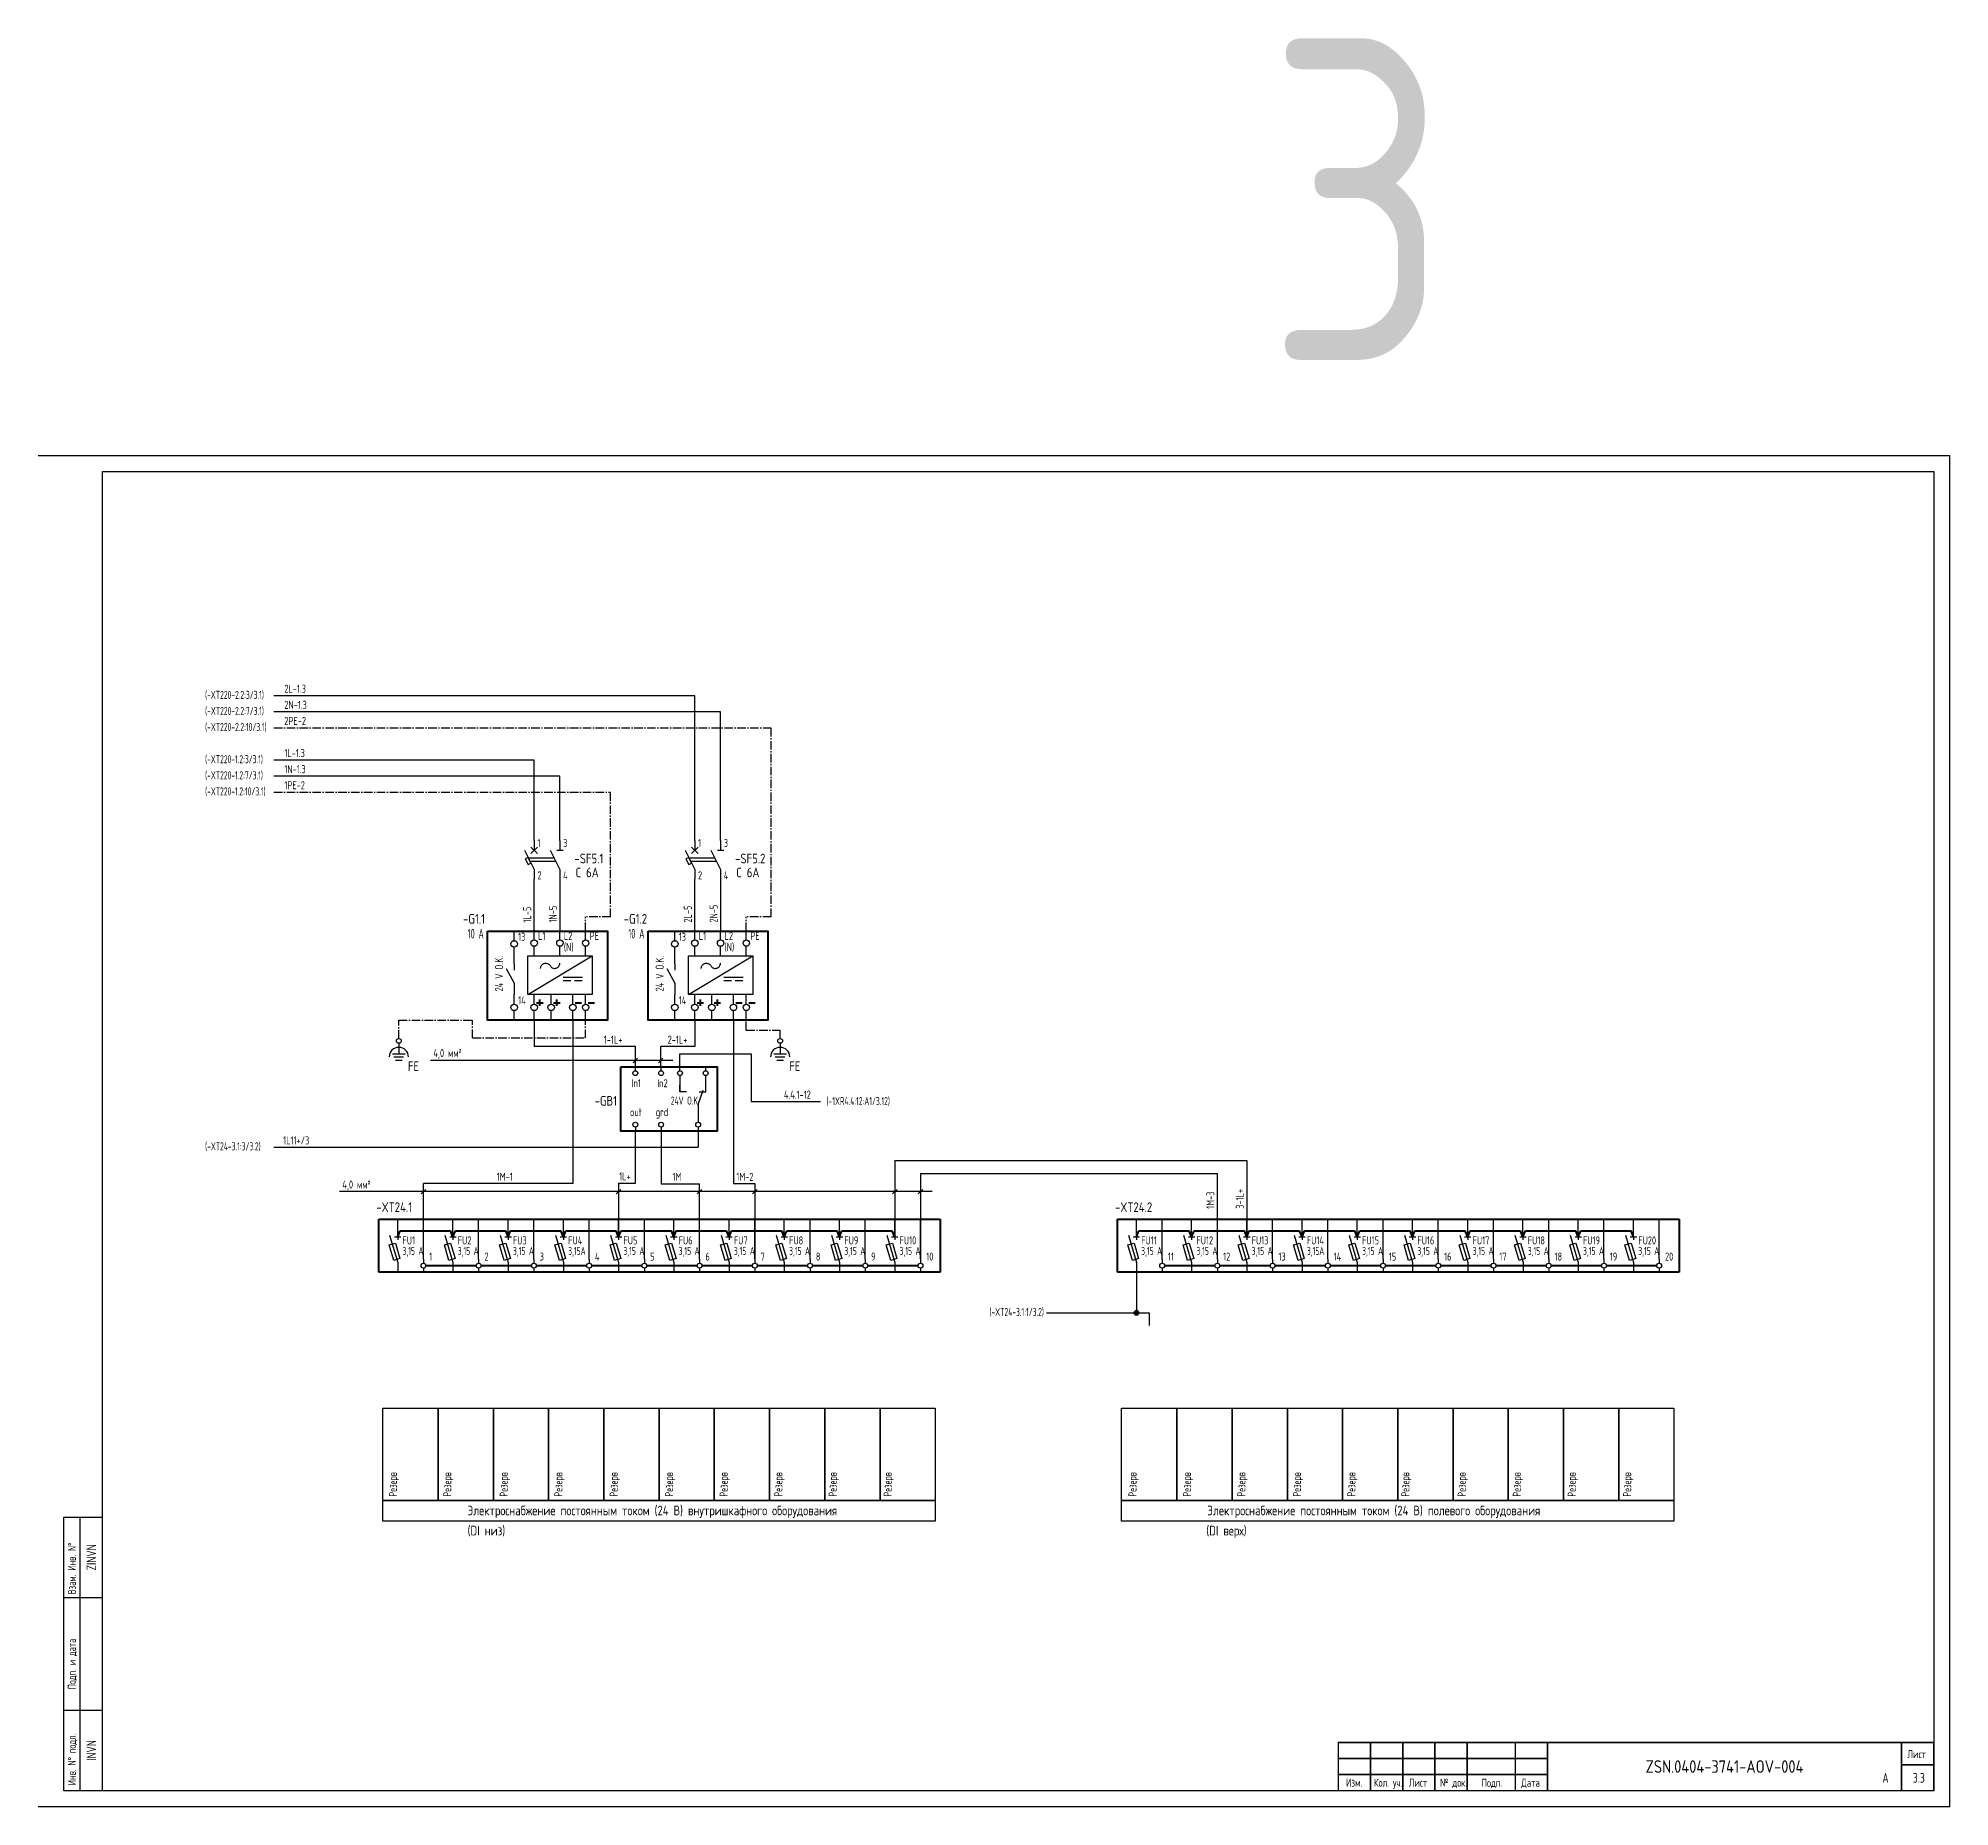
# Model space of a CAD drawing. Header units: millimetres. Extents: x 98 to 20644, y -7467 to -6136.
# Drawn here: x 1286 to 1880, y -7467 to -6917 of the extents above; entities that cross this region are included whole.
import ezdxf
from ezdxf.enums import TextEntityAlignment as Align

# ---------------------------------------------------------------- set-up
doc = ezdxf.new("R2010")
doc.units = ezdxf.units.MM
doc.linetypes.add('EPL_DASHLONGDOT', pattern=[1, 0.66, -0.12, 0.1, -0.12])
for name, color, linetype in [('Временный', 6, 'Continuous'), ('КИА_МАРКИРОВКА', 2, 'Continuous'), ('КИА_НАКЛЕЙКИ', 1, 'Continuous'), ('КИА_РАМКИ-ШТАМПЫ', 7, 'Continuous'), ('Резерв', 7, 'Continuous'), ('ФОРМАТ', 7, 'Continuous')]:
    doc.layers.add(name, color=color, linetype=linetype)
doc.styles.add('GOST-A 3-1', font='', dxfattribs={"height": 3})
doc.styles.add('GOSTA-2.5-1', font='', dxfattribs={"width": 0.9, "height": 2.5})
doc.styles.add('ROMAND0-100', font='romand.shx')
doc.styles.add('ROMANS0-60', font='romans.shx', dxfattribs={"width": 0.6})
doc.styles.add('ROMANS0-70', font='romans.shx', dxfattribs={"width": 0.7})
doc.styles.get('GOST-A 3-1').set_extended_font_data('GOST type A')
doc.styles.get('GOSTA-2.5-1').set_extended_font_data('GOST Type AU')

msp = doc.modelspace()

# ---------------------------------------------------------------- texts
at = {"style": 'GOST-A 3-1'}
for s, height, p in [('3', 100, (1667.67, -7017.74)), ('Электроснабжение постоянным током (24 В) внутришкафного оборудования', 3, (1419.42, -7376.49)), ('Электроснабжение постоянным током (24 В) полевого оборудования', 3, (1649.31, -7376.49)), ('(DI низ)', 3, (1419.42, -7382.75)), ('(DI верх)', 3, (1648.97, -7382.75))]:
    msp.add_text(s, height=height, dxfattribs=at).set_placement(p)
for s, height, style, width, p in [('1', 2.5, 'GOSTA-2.5-1', 0.9, (1441.11, -7168.78)), ('3', 2.5, 'GOSTA-2.5-1', 0.9, (1449.11, -7168.78)), ('1', 2.5, 'GOSTA-2.5-1', 0.9, (1491.03, -7168.78)), ('3', 2.5, 'GOSTA-2.5-1', 0.9, (1499.03, -7168.78)), ('2', 2.5, 'GOSTA-2.5-1', 0.9, (1441.11, -7178.83)), ('4', 2.5, 'GOSTA-2.5-1', 0.9, (1449.11, -7178.83)), ('2', 2.5, 'GOSTA-2.5-1', 0.9, (1491.03, -7178.83)), ('4', 2.5, 'GOSTA-2.5-1', 0.9, (1499.03, -7178.83)), ('10 A', 3, 'GOST-A 3-1', 0.7, (1419.44, -7197.22)), ('10 A', 3, 'GOST-A 3-1', 0.7, (1469.37, -7197.22)), ('4,0 мм²', 2.5, 'GOSTA-2.5-1', 0.9, (1408.79, -7234.05)), ('4,0 мм²', 2.5, 'GOSTA-2.5-1', 0.9, (1380.51, -7274.94)), ('3,15 A', 2.5, 'GOSTA-2.5-1', 0.7, (1399.2, -7295.57)), ('FU1', 2.5, 'GOSTA-2.5-1', 0.9, (1399.2, -7292.29)), ('3,15 A', 2.5, 'GOSTA-2.5-1', 0.7, (1416.36, -7295.57)), ('FU2', 2.5, 'GOSTA-2.5-1', 0.9, (1416.36, -7292.29)), ('3,15 A', 2.5, 'GOSTA-2.5-1', 0.7, (1433.52, -7295.57)), ('FU3', 2.5, 'GOSTA-2.5-1', 0.9, (1433.52, -7292.29)), ('3,15A', 2.5, 'GOSTA-2.5-1', 0.7, (1450.68, -7295.57)), ('FU4', 2.5, 'GOSTA-2.5-1', 0.9, (1450.68, -7292.29)), ('3,15 A', 2.5, 'GOSTA-2.5-1', 0.7, (1467.85, -7295.57)), ('FU5', 2.5, 'GOSTA-2.5-1', 0.9, (1467.85, -7292.29)), ('3,15 A', 2.5, 'GOSTA-2.5-1', 0.7, (1485.01, -7295.57)), ('FU6', 2.5, 'GOSTA-2.5-1', 0.9, (1485.01, -7292.29)), ('3,15 A', 2.5, 'GOSTA-2.5-1', 0.7, (1502.17, -7295.57)), ('FU7', 2.5, 'GOSTA-2.5-1', 0.9, (1502.17, -7292.29)), ('3,15 A', 2.5, 'GOSTA-2.5-1', 0.7, (1519.33, -7295.57)), ('FU8', 2.5, 'GOSTA-2.5-1', 0.9, (1519.33, -7292.29)), ('3,15 A', 2.5, 'GOSTA-2.5-1', 0.7, (1536.5, -7295.57)), ('FU9', 2.5, 'GOSTA-2.5-1', 0.9, (1536.5, -7292.29)), ('3,15 A', 2.5, 'GOSTA-2.5-1', 0.7, (1553.66, -7295.57)), ('FU10', 2.5, 'GOSTA-2.5-1', 0.9, (1553.66, -7292.29)), ('3,15 A', 2.5, 'GOSTA-2.5-1', 0.7, (1628.74, -7295.57)), ('FU11', 2.5, 'GOSTA-2.5-1', 0.9, (1628.74, -7292.29)), ('3,15 A', 2.5, 'GOSTA-2.5-1', 0.7, (1645.91, -7295.57)), ('FU12', 2.5, 'GOSTA-2.5-1', 0.9, (1645.91, -7292.29)), ('3,15 A', 2.5, 'GOSTA-2.5-1', 0.7, (1663.07, -7295.57)), ('FU13', 2.5, 'GOSTA-2.5-1', 0.9, (1663.07, -7292.29)), ('3,15A', 2.5, 'GOSTA-2.5-1', 0.7, (1680.23, -7295.57)), ('FU14', 2.5, 'GOSTA-2.5-1', 0.9, (1680.23, -7292.29)), ('3,15 A', 2.5, 'GOSTA-2.5-1', 0.7, (1697.39, -7295.57)), ('FU15', 2.5, 'GOSTA-2.5-1', 0.9, (1697.39, -7292.29)), ('3,15 A', 2.5, 'GOSTA-2.5-1', 0.7, (1714.56, -7295.57)), ('FU16', 2.5, 'GOSTA-2.5-1', 0.9, (1714.56, -7292.29)), ('3,15 A', 2.5, 'GOSTA-2.5-1', 0.7, (1731.72, -7295.57)), ('FU17', 2.5, 'GOSTA-2.5-1', 0.9, (1731.72, -7292.29)), ('3,15 A', 2.5, 'GOSTA-2.5-1', 0.7, (1748.88, -7295.57)), ('FU18', 2.5, 'GOSTA-2.5-1', 0.9, (1748.88, -7292.29)), ('3,15 A', 2.5, 'GOSTA-2.5-1', 0.7, (1766.04, -7295.57)), ('FU19', 2.5, 'GOSTA-2.5-1', 0.9, (1766.04, -7292.29)), ('3,15 A', 2.5, 'GOSTA-2.5-1', 0.7, (1783.21, -7295.57)), ('FU20', 2.5, 'GOSTA-2.5-1', 0.9, (1783.21, -7292.29)), ('1', 2.5, 'GOSTA-2.5-1', 0.9, (1407.5, -7297.32)), ('2', 2.5, 'GOSTA-2.5-1', 0.9, (1424.67, -7297.32)), ('3', 2.5, 'GOSTA-2.5-1', 0.9, (1441.83, -7297.32)), ('4', 2.5, 'GOSTA-2.5-1', 0.9, (1458.99, -7297.32)), ('5', 2.5, 'GOSTA-2.5-1', 0.9, (1476.15, -7297.32)), ('6', 2.5, 'GOSTA-2.5-1', 0.9, (1493.31, -7297.32)), ('7', 2.5, 'GOSTA-2.5-1', 0.9, (1510.48, -7297.32)), ('8', 2.5, 'GOSTA-2.5-1', 0.9, (1527.64, -7297.32)), ('9', 2.5, 'GOSTA-2.5-1', 0.9, (1544.8, -7297.32)), ('10', 2.5, 'GOSTA-2.5-1', 0.9, (1561.96, -7297.32)), ('11', 2.5, 'GOSTA-2.5-1', 0.9, (1637.05, -7297.32)), ('12', 2.5, 'GOSTA-2.5-1', 0.9, (1654.21, -7297.32)), ('13', 2.5, 'GOSTA-2.5-1', 0.9, (1671.38, -7297.32)), ('14', 2.5, 'GOSTA-2.5-1', 0.9, (1688.54, -7297.32)), ('15', 2.5, 'GOSTA-2.5-1', 0.9, (1705.7, -7297.32)), ('16', 2.5, 'GOSTA-2.5-1', 0.9, (1722.86, -7297.32)), ('17', 2.5, 'GOSTA-2.5-1', 0.9, (1740.03, -7297.32)), ('18', 2.5, 'GOSTA-2.5-1', 0.9, (1757.19, -7297.32)), ('19', 2.5, 'GOSTA-2.5-1', 0.9, (1774.35, -7297.32)), ('20', 2.5, 'GOSTA-2.5-1', 0.9, (1791.51, -7297.32))]:
    msp.add_text(s, height=height, dxfattribs=dict(style=style, width=width)).set_placement(p)
at = {"color": 7, "style": 'GOST-A 3-1'}
for p in [(1452.97, -7178.18), (1502.9, -7178.18)]:
    msp.add_text('C 6A', height=3, dxfattribs=at).set_placement(p)
at = {"style": 'ROMANS0-70', "width": 0.7}
for s, p in [('Взам. Инв. N%%d', (1298.46, -7401.07)), ('Подп. и дата', (1298.46, -7430.6)), ('Инв. N%%d подл.', (1298.46, -7460.37))]:
    msp.add_text(s, height=2.5, rotation=90, dxfattribs=at).set_placement(p, align=Align.BOTTOM_LEFT)
at = {"style": 'ROMANS0-70', "width": 0.7, "flags": 12}
for tag, p in [('ZINVN', (1302.5, -7389.57)), ('INVN', (1302.5, -7449.57))]:
    msp.add_attdef(tag, text='', height=3, rotation=90, dxfattribs=at).set_placement(p, align=Align.MIDDLE_CENTER)
at = {"layer": 'Временный', "style": 'GOSTA-2.5-1', "width": 0.7}
for s, p in [('(-XT220-2.2:3/3.1)', (1337.84, -7122.74)), ('(-XT220-2.2:7/3.1)', (1337.84, -7127.74)), ('(-XT220-2.2:10/3.1)', (1337.84, -7132.74)), ('(-XT220-1.2:3/3.1)', (1337.84, -7142.74)), ('(-XT220-1.2:7/3.1)', (1337.84, -7147.74)), ('(-XT220-1.2:10/3.1)', (1337.84, -7152.74)), ('(-1XR4.4:12:A1/3.12)', (1530.94, -7249)), ('(-XT24-3.1:3/3.2)', (1337.84, -7263.05)), ('(-XT24-3.1:1/3.2)', (1581.58, -7314.54))]:
    msp.add_text(s, height=2.5, dxfattribs=at).set_placement(p)
at = {"layer": 'КИА_МАРКИРОВКА', "style": 'GOSTA-2.5-1', "width": 0.9}
for s, p in [('2L-1.3', (1362.48, -7120.84)), ('2N-1.3', (1362.48, -7125.84)), ('2PE-2', (1362.48, -7130.84)), ('1L-1.3', (1362.48, -7140.84)), ('1N-1.3', (1362.48, -7145.84)), ('1PE-2', (1362.48, -7150.84)), ('1-1L+', (1461.74, -7229.91)), ('2-1L+', (1481.6, -7229.91)), ('4.4.1-12', (1517.72, -7246.99)), ('1L11+/3', (1362.12, -7261.21)), ('1M-1', (1428.47, -7272.53)), ('1L+', (1466.52, -7272.4)), ('1M', (1483.11, -7272.54)), ('1M-2', (1502.93, -7272.53))]:
    msp.add_text(s, height=2.5, dxfattribs=at).set_placement(p)
for s, p in [('2L-5', (1489.11, -7192.25)), ('2N-5', (1497.11, -7192.25)), ('1L-5', (1439.18, -7192.25)), ('1N-5', (1447.18, -7192.25)), ('1M-3', (1651.47, -7281.22)), ('3-1L+', (1660.63, -7281.22))]:
    msp.add_text(s, height=2.5, rotation=90, dxfattribs=at).set_placement(p)
at = {"layer": 'КИА_НАКЛЕЙКИ', "style": 'GOST-A 3-1'}
for s, p in [('-SF5.1', (1452.63, -7173.86)), ('-SF5.2', (1502.55, -7173.86)), ('-G1.1', (1418, -7192.61)), ('-G1.2', (1467.93, -7192.61)), ('-GB1', (1458.89, -7249.16)), ('-XT24.1', (1391.06, -7282.21)), ('-XT24.2', (1620.61, -7282.21))]:
    msp.add_text(s, height=3, dxfattribs=at).set_placement(p)
at = {"layer": 'Резерв', "style": 'GOSTA-2.5-1', "width": 0.8}
for p in [(1397.46, -7370.71), (1414.35, -7370.71), (1431.91, -7370.71), (1448.89, -7370.71), (1466.07, -7370.71), (1483.26, -7370.71), (1500.24, -7370.71), (1517.24, -7370.71), (1534.12, -7370.71), (1551.2, -7370.71), (1627.29, -7370.71), (1644.2, -7370.71), (1661.12, -7370.71), (1678.38, -7370.71), (1695.29, -7370.71), (1712.05, -7370.71), (1729.6, -7370.71), (1746.71, -7370.71), (1763.78, -7370.71), (1781.01, -7370.71)]:
    msp.add_text('Резерв', height=2.5, rotation=90, dxfattribs=at).set_placement(p)

# ---------------------------------------------------------------- blocks, each defined once
blk = doc.blocks.new('A$C5AB45C57')
at = {"ltscale": 4}
for p, q in [((-4.22, 18.73), (-4.22, 21.73)), ((2, 19), (2, 21.73)), ((10, 19), (10, 21.73)), ((18, 19), (18, 21.73)), ((-4.22, 13.73), (-4.22, 16.73)), ((2, 14), (2, 17)), ((10, 14), (10, 17)), ((18, 14), (18, 17)), ((-6.72, 10.08), (-4.22, 5.58)), ((-4.22, -1), (-4.22, 2)), ((2, -1), (2, 2)), ((7.28, -1), (7.28, 2)), ((14, -1), (14, 2)), ((18, -1), (18, 2)), ((-4.22, -6), (-4.22, -3)), ((2, -6), (2, -3)), ((7.28, -6), (7.28, -3)), ((14, -6), (14, -3)), ((18, -6), (18, -3))]:
    blk.add_line(p, q, dxfattribs=at)
for p, q in [((-4.22, 11.58), (-4.22, 14)), ((0, 2), (20, 14)), ((-4.22, 11.58), (-4.22, 9.58)), ((10.99, 7.4), (16.99, 7.4)), ((10.99, 6.4), (13.37, 6.4)), ((14.57, 6.4), (16.95, 6.4)), ((-4.22, 5.58), (-4.22, 3.58)), ((-4.22, 3.58), (-4.22, 2))]:
    blk.add_line(p, q)
at = {"lineweight": 40}
for p, q in [((3.75, -1.53), (3.75, 0.47)), ((9.03, -1.53), (9.03, 0.47)), ((2.75, -0.53), (4.75, -0.53)), ((8.03, -0.53), (10.03, -0.53)), ((14.75, -0.53), (16.75, -0.53)), ((18.75, -0.53), (20.75, -0.53))]:
    blk.add_line(p, q, dxfattribs=at)
blk.add_lwpolyline([(-12.49, 21.73), (24.74, 21.73), (24.74, -6), (-12.49, -6)], close=True, dxfattribs=at)
blk.add_lwpolyline([(0, 14), (20, 14), (20, 2), (0, 2)], close=True)
at = {"ltscale": 4}
for centre in [(-4.22, 17.73), (2, 18), (10, 18), (18, 18), (-4.22, -2), (2, -2), (7.28, -2), (14, -2), (18, -2)]:
    blk.add_circle(centre, 1, dxfattribs=at)
blk.add_spline([(4, 10.13), (4.05, 10.52), (4.21, 10.91), (4.41, 11.19), (4.65, 11.41), (5, 11.61), (5.32, 11.7), (5.75, 11.72), (6.12, 11.64), (6.53, 11.43), (6.89, 11.08), (7.17, 10.67), (7.42, 10.44), (7.72, 10.27), (8.17, 10.14), (8.47, 10.13), (8.85, 10.2), (9.09, 10.29), (9.39, 10.49), (9.71, 10.84), (9.88, 11.2), (9.95, 11.44), (9.97, 11.73), (9.97, 11.74)], degree=3)
at = {"style": 'GOSTA-2.5-1', "width": 0.9}
for s, p in [('13', (-2.99, 18.69)), ('L1', (3.23, 18.97)), ('(N)', (11.23, 15.53)), ('L2', (11.23, 18.97)), ('PE', (19.23, 18.97)), ('14', (-2.99, -1.03))]:
    blk.add_text(s, height=2.5, dxfattribs=at).set_placement(p)
blk.add_text('24 V O.K.', height=2.5, rotation=90, dxfattribs=at).set_placement((-7.67, 2.97))
blk = doc.blocks.new('A$C11D95457')
at = {"lineweight": 25, "ltscale": 4}
for p, q in [((3, 12), (3, 9)), ((11, 12), (11, 9)), ((0, 9), (3, 3)), ((9.25, 6.5), (1.25, 6.5)), ((2, 10), (4, 8)), ((4, 10), (2, 8)), ((8, 9), (11, 3)), ((9.75, 5.5), (1.75, 5.5)), ((3, 3), (3, 0)), ((11, 3), (11, 0))]:
    blk.add_line(p, q, dxfattribs=at)
at = {"lineweight": 25}
blk.add_line((10, 9), (12, 9), dxfattribs=at)
at = {"lineweight": 25, "ltscale": 4}
blk.add_lwpolyline([(1.11, 4.55), (2, 5), (1.11, 6.79), (0.21, 6.34)], close=True, dxfattribs=at)
blk = doc.blocks.new('A$C409B74B5')
at = {"color": 0}
for p, q in [((4.47, 18.75), (4.47, 20)), ((12.47, 18.75), (12.47, 20)), ((18.34, 18.75), (18.34, 20)), ((26.33, 18.75), (26.33, 20)), ((26.33, 12.25), (26.33, 17.25)), ((4.47, 1.25), (4.47, 0)), ((12.47, 1.25), (12.47, 0)), ((24, 1.25), (24, 0))]:
    blk.add_line(p, q, dxfattribs=at)
for p, q in [((18.34, 17.25), (18.33, 12.25)), ((18.33, 12.25), (18.33, 14.25)), ((20.33, 12.25), (18.33, 12.25)), ((24, 8.25), (25.5, 12.75)), ((24.33, 12.25), (26.33, 12.25)), ((24, 8.25), (24, 2.75))]:
    blk.add_line(p, q)
at = {"color": 0, "lineweight": 40}
blk.add_lwpolyline([(0, 20), (29.91, 20), (29.91, 0), (0, 0)], close=True, dxfattribs=at)
at = {"color": 0}
for centre in [(4.47, 18), (12.47, 18), (18.34, 18), (26.33, 18), (4.47, 2), (12.47, 2), (24, 2)]:
    blk.add_circle(centre, 0.75, dxfattribs=at)
at = {"style": 'GOSTA-2.5-1'}
for s, width, p in [('In1', 0.9, (3.27, 13.64)), ('In2', 0.9, (11.27, 13.64)), ('out', 0.9, (2.8, 4.65)), ('grd', 0.9, (10.8, 4.65)), ('24V O.K. ', 0.7, (15.49, 8.22))]:
    blk.add_text(s, height=2.5, dxfattribs=dict(at, width=width)).set_placement(p)
blk = doc.blocks.new('A$C2BF74EC9')
at = {"color": 0}
for p, q in [((0, 6.39), (4, 6.39)), ((2, 8.39), (2, 6.39)), ((0.5, 5.39), (3.5, 5.39)), ((1, 4.39), (3, 4.39))]:
    blk.add_line(p, q, dxfattribs=at)
at = {"style": 'GOST-A 3-1'}
blk.add_text('FE', height=3, dxfattribs=at).set_placement((4.81, 1))
blk = doc.blocks.new('frm6')
at = {"layer": 'ФОРМАТ'}
blk.add_line((-185, 15), (-120, 15), dxfattribs=at)
at = {"layer": 'ФОРМАТ', "const_width": 0.5}
blk.add_lwpolyline([(-185, 15), (-185, 0), (0, 0), (0, 15)], close=True, dxfattribs=at)
for points in [[(-175, 15), (-175, 0)], [(-165, 15), (-165, 0)], [(-155, 15), (-155, 0)], [(-145, 15), (-145, 0)], [(-130, 15), (-130, 0)], [(-120, 15), (-120, 0)], [(-10, 15), (-10, 0)], [(-185, 10), (-120, 10)], [(-10, 8), (0, 8)], [(-185, 5), (-120, 5)]]:
    blk.add_lwpolyline(points, dxfattribs=at)
at = {"layer": 'ФОРМАТ', "style": 'GOSTA-2.5-1', "width": 0.95}
for s, p in [('Лист', (-8.17, 9.36)), ('Изм.', (-182.63, 0.5)), ('Кол. уч.', (-173.96, 0.5)), ('Лист', (-163.13, 0.5)), ('№ док.', (-153.38, 0.5)), ('Подп.', (-140.5, 0.44)), ('Дата', (-128.17, 0.5))]:
    blk.add_text(s, height=2.5, dxfattribs=at).set_placement(p, align=Align.BOTTOM_LEFT)
at = {"layer": 'ФОРМАТ', "flags": 8}
for tag, style, width, p in [('R2', 'ROMANS0-70', 0.7, (-184.4, 10)), ('QTY2', 'ROMANS0-70', 0.65, (-174.28, 10.29)), ('SH2', 'ROMANS0-70', 0.7, (-164.3, 10)), ('ND2', 'ROMANS0-60', 0.6, (-154.34, 10)), ('SIGN2', 'ROMANS0-70', 0.7, (-144.3, 10)), ('DATE2', 'ROMANS0-70', 0.43, (-129.4, 10)), ('R1', 'ROMANS0-70', 0.7, (-184.4, 5)), ('QTY1', 'ROMANS0-70', 0.65, (-174.28, 5.29)), ('SH1', 'ROMANS0-70', 0.7, (-164.3, 5)), ('ND1', 'ROMANS0-60', 0.6, (-154.34, 5)), ('SIGN1', 'ROMANS0-70', 0.7, (-144.3, 5)), ('DATE1', 'ROMANS0-70', 0.43, (-129.4, 5))]:
    blk.add_attdef(tag, text='', height=3, dxfattribs=dict(at, style=style, width=width)).set_placement(p, align=Align.BOTTOM_LEFT)
at = {"layer": 'ФОРМАТ', "style": 'ROMANS0-70', "width": 0.7, "flags": 8}
blk.add_attdef('SH', text='', height=3, dxfattribs=at).set_placement((-5.16, 3.75), align=Align.MIDDLE_CENTER)
blk = doc.blocks.new('A$C2EC3666A')
h = blk.add_hatch(color=7)
h.dxf.hatch_style = 1
edge = h.paths.add_edge_path()
edge.add_arc((0, 0), 0.75, 0, 360)
at = {"color": 0}
blk.add_circle((0, 0), 0.75, dxfattribs=at)

# ---------------------------------------------------------------- linework, layer by layer
for p, q in [((1286, -7047.07), (1880, -7047.07)), ((1880, -7467.07), (1880, -7047.07)), ((1306, -7052.07), (1875, -7052.07)), ((1306, -7462.07), (1306, -7052.07)), ((1875, -7052.07), (1875, -7462.07)), ((1294, -7462.07), (1294, -7377.07)), ((1294, -7377.07), (1306, -7377.07)), ((1299, -7462.07), (1299, -7377.07)), ((1294, -7402.07), (1306, -7402.07)), ((1294, -7437.07), (1306, -7437.07)), ((1299, -7437.07), (1306, -7437.07)), ((1306, -7462.07), (1294, -7462.07)), ((1875, -7462.07), (1306, -7462.07)), ((1880, -7467.07), (1286, -7467.07))]:
    msp.add_line(p, q)
at = {"color": 30, "lineweight": 25, "ltscale": 4}
for p, q in [((1490.03, -7121.77), (1359.22, -7121.77)), ((1490.03, -7166.78), (1490.03, -7121.77)), ((1440.11, -7141.77), (1359.22, -7141.77)), ((1440.11, -7166.78), (1440.11, -7141.77)), ((1440.11, -7194.9), (1440.11, -7178.78)), ((1490.03, -7194.9), (1490.03, -7178.78))]:
    msp.add_line(p, q, dxfattribs=at)
at = {"color": 5, "lineweight": 25, "ltscale": 8}
for p, q in [((1498.03, -7126.77), (1359.22, -7126.77)), ((1498.03, -7166.78), (1498.03, -7126.77)), ((1448.11, -7146.77), (1359.22, -7146.77)), ((1448.11, -7166.78), (1448.11, -7146.77)), ((1448.11, -7178.78), (1448.11, -7194.9)), ((1498.03, -7178.78), (1498.03, -7194.9))]:
    msp.add_line(p, q, dxfattribs=at)
at = {"color": 3, "linetype": 'EPL_DASHLONGDOT', "lineweight": 25, "ltscale": 4}
for p, q in [((1359.22, -7131.77), (1513.77, -7131.77)), ((1513.77, -7190.48), (1513.77, -7131.77)), ((1359.22, -7151.77), (1463.85, -7151.77)), ((1463.85, -7190.48), (1463.85, -7151.77)), ((1456.11, -7194.9), (1456.11, -7190.48)), ((1463.85, -7190.48), (1456.11, -7190.48)), ((1506.03, -7194.9), (1506.03, -7190.48)), ((1513.77, -7190.48), (1506.03, -7190.48)), ((1398.05, -7228.29), (1398.05, -7222.63)), ((1398.05, -7222.63), (1420.97, -7222.63)), ((1420.97, -7228.09), (1420.97, -7222.63)), ((1456.11, -7228.09), (1456.11, -7222.63)), ((1506.03, -7225.68), (1506.03, -7222.63)), ((1420.97, -7228.09), (1456.11, -7228.09)), ((1506.03, -7225.68), (1516.54, -7225.68)), ((1516.54, -7228.29), (1516.54, -7225.68))]:
    msp.add_line(p, q, dxfattribs=at)
at = {"color": 1}
for p, q in [((1440.11, -7222.63), (1440.11, -7230.83)), ((1490.03, -7222.63), (1490.03, -7230.83)), ((1471.55, -7230.83), (1440.11, -7230.83)), ((1471.55, -7237.07), (1471.55, -7230.83)), ((1490.03, -7230.83), (1479.42, -7230.83)), ((1479.42, -7237.21), (1479.42, -7230.83)), ((1471.55, -7273.26), (1471.55, -7257.07)), ((1491.08, -7257.07), (1491.08, -7262.07)), ((1359.22, -7262.07), (1491.08, -7262.07)), ((1552.16, -7266.18), (1552.16, -7289.89)), ((1552.16, -7266.18), (1661.57, -7266.18)), ((1661.57, -7266.18), (1661.57, -7289.89)), ((1466.35, -7273.26), (1466.35, -7289.89)), ((1466.35, -7273.26), (1471.55, -7273.26)), ((1627.25, -7300.89), (1627.25, -7313.56)), ((1599.35, -7313.56), (1627.25, -7313.56)), ((1627.25, -7313.56), (1631.25, -7313.56)), ((1631.25, -7313.56), (1631.25, -7317.51))]:
    msp.add_line(p, q, dxfattribs=at)
at = {"color": 4}
for p, q in [((1452.11, -7222.63), (1452.11, -7273.4)), ((1502.03, -7222.63), (1502.03, -7273.4)), ((1479.55, -7257.07), (1479.55, -7273.41)), ((1560.16, -7270.3), (1560.16, -7296.88)), ((1560.16, -7270.3), (1652.41, -7270.3)), ((1652.41, -7284.44), (1652.41, -7270.3)), ((1405.7, -7296.89), (1405.7, -7273.4)), ((1452.11, -7273.4), (1405.7, -7273.4)), ((1479.55, -7273.41), (1491.51, -7273.41)), ((1491.51, -7296.89), (1491.51, -7273.41)), ((1502.03, -7273.4), (1508.67, -7273.4)), ((1508.67, -7273.4), (1508.68, -7296.88))]:
    msp.add_line(p, q, dxfattribs=at)
at = {"color": 0}
for p, q in [((1398.05, -7229.79), (1398.05, -7231.04)), ((1470.84, -7235.81), (1472.26, -7234.39)), ((1478.72, -7235.81), (1480.13, -7234.39)), ((1485.42, -7233.05), (1507.49, -7233.05)), ((1485.42, -7237.07), (1485.42, -7233.05)), ((1507.49, -7233.05), (1507.49, -7247.91)), ((1516.54, -7229.79), (1516.54, -7231.04)), ((1483.25, -7235.1), (1407.85, -7235.1)), ((1507.49, -7247.91), (1529.11, -7247.91)), ((1563.82, -7275.89), (1379.57, -7275.89)), ((1404.99, -7276.6), (1406.41, -7275.18)), ((1465.64, -7276.6), (1467.05, -7275.18)), ((1490.81, -7276.6), (1492.22, -7275.18)), ((1507.97, -7276.6), (1509.38, -7275.18)), ((1551.45, -7276.6), (1552.87, -7275.18)), ((1559.45, -7276.6), (1560.87, -7275.18)), ((1397.7, -7289.89), (1397.7, -7284.44)), ((1405.7, -7296.89), (1405.7, -7284.44)), ((1414.86, -7289.89), (1414.86, -7284.44)), ((1422.86, -7296.89), (1422.86, -7284.44)), ((1432.02, -7289.89), (1432.02, -7284.44)), ((1440.03, -7296.89), (1440.03, -7284.44)), ((1449.19, -7289.89), (1449.19, -7284.44)), ((1457.19, -7296.89), (1457.19, -7284.44)), ((1466.35, -7289.89), (1466.35, -7284.44)), ((1474.35, -7296.89), (1474.35, -7284.44)), ((1483.51, -7289.89), (1483.51, -7284.44)), ((1491.51, -7296.89), (1491.51, -7284.44)), ((1500.67, -7289.89), (1500.67, -7284.44)), ((1508.68, -7296.89), (1508.68, -7284.44)), ((1517.83, -7289.89), (1517.83, -7284.44)), ((1525.84, -7296.89), (1525.84, -7284.44)), ((1535, -7289.89), (1535, -7284.44)), ((1543, -7296.89), (1543, -7284.44)), ((1552.16, -7289.89), (1552.16, -7284.44)), ((1560.16, -7296.89), (1560.16, -7284.44)), ((1627.25, -7289.89), (1627.25, -7284.44)), ((1635.25, -7296.89), (1635.25, -7284.44)), ((1644.41, -7289.89), (1644.41, -7284.44)), ((1652.41, -7296.89), (1652.41, -7284.44)), ((1661.57, -7289.89), (1661.57, -7284.44)), ((1669.57, -7296.89), (1669.57, -7284.44)), ((1678.73, -7289.89), (1678.73, -7284.44)), ((1686.74, -7296.89), (1686.74, -7284.44)), ((1695.9, -7289.89), (1695.9, -7284.44)), ((1703.9, -7296.89), (1703.9, -7284.44)), ((1713.06, -7289.89), (1713.06, -7284.44)), ((1721.06, -7296.89), (1721.06, -7284.44)), ((1730.22, -7289.89), (1730.22, -7284.44)), ((1738.22, -7296.89), (1738.22, -7284.44)), ((1747.38, -7289.89), (1747.38, -7284.44)), ((1755.39, -7296.89), (1755.39, -7284.44)), ((1764.55, -7289.89), (1764.55, -7284.44)), ((1772.55, -7296.89), (1772.55, -7284.44)), ((1781.71, -7289.89), (1781.71, -7284.44)), ((1789.71, -7296.89), (1789.71, -7284.44)), ((1395.05, -7292.45), (1396.97, -7291.88)), ((1396.47, -7297.25), (1395.05, -7292.45)), ((1395.2, -7289.39), (1397.7, -7297.89)), ((1396.7, -7289.89), (1398.7, -7289.89)), ((1396.97, -7291.88), (1398.39, -7296.68)), ((1397.7, -7289.89), (1397.7, -7290.89)), ((1412.21, -7292.45), (1414.13, -7291.88)), ((1413.63, -7297.25), (1412.21, -7292.45)), ((1412.36, -7289.39), (1414.86, -7297.89)), ((1413.86, -7289.89), (1415.86, -7289.89)), ((1414.13, -7291.88), (1415.55, -7296.68)), ((1414.86, -7289.89), (1414.86, -7290.89)), ((1429.37, -7292.45), (1431.29, -7291.88)), ((1430.8, -7297.25), (1429.37, -7292.45)), ((1429.53, -7289.39), (1432.03, -7297.89)), ((1431.02, -7289.89), (1433.02, -7289.89)), ((1431.29, -7291.88), (1432.71, -7296.68)), ((1432.02, -7289.89), (1432.02, -7290.89)), ((1446.54, -7292.45), (1448.45, -7291.88)), ((1447.96, -7297.25), (1446.54, -7292.45)), ((1446.69, -7289.39), (1449.19, -7297.89)), ((1448.19, -7289.89), (1450.19, -7289.89)), ((1448.45, -7291.88), (1449.88, -7296.68)), ((1449.19, -7289.89), (1449.19, -7290.89)), ((1463.7, -7292.45), (1465.62, -7291.88)), ((1465.12, -7297.25), (1463.7, -7292.45)), ((1463.85, -7289.39), (1466.35, -7297.89)), ((1465.35, -7289.89), (1467.35, -7289.89)), ((1465.62, -7291.88), (1467.04, -7296.68)), ((1466.35, -7289.89), (1466.35, -7290.89)), ((1480.86, -7292.45), (1482.78, -7291.88)), ((1482.28, -7297.25), (1480.86, -7292.45)), ((1481.01, -7289.39), (1483.51, -7297.89)), ((1482.51, -7289.89), (1484.51, -7289.89)), ((1482.78, -7291.88), (1484.2, -7296.68)), ((1483.51, -7289.89), (1483.51, -7290.89)), ((1498.02, -7292.45), (1499.94, -7291.88)), ((1499.44, -7297.25), (1498.02, -7292.45)), ((1498.18, -7289.39), (1500.68, -7297.89)), ((1499.67, -7289.89), (1501.67, -7289.89)), ((1499.94, -7291.88), (1501.36, -7296.68)), ((1500.67, -7289.89), (1500.67, -7290.89)), ((1515.19, -7292.45), (1517.1, -7291.88)), ((1516.61, -7297.25), (1515.19, -7292.45)), ((1515.34, -7289.39), (1517.84, -7297.89)), ((1516.83, -7289.89), (1518.83, -7289.89)), ((1517.1, -7291.88), (1518.52, -7296.68)), ((1517.83, -7289.89), (1517.83, -7290.89)), ((1532.35, -7292.45), (1534.27, -7291.88)), ((1533.77, -7297.25), (1532.35, -7292.45)), ((1532.5, -7289.39), (1535, -7297.89)), ((1534, -7289.89), (1536, -7289.89)), ((1534.27, -7291.88), (1535.69, -7296.68)), ((1535, -7289.89), (1535, -7290.89)), ((1549.51, -7292.45), (1551.43, -7291.88)), ((1550.93, -7297.25), (1549.51, -7292.45)), ((1549.66, -7289.39), (1552.16, -7297.89)), ((1551.16, -7289.89), (1553.16, -7289.89)), ((1551.43, -7291.88), (1552.85, -7296.68)), ((1552.16, -7289.89), (1552.16, -7290.89)), ((1624.6, -7292.45), (1626.52, -7291.88)), ((1626.02, -7297.25), (1624.6, -7292.45)), ((1624.75, -7289.39), (1627.25, -7297.89)), ((1626.25, -7289.89), (1628.25, -7289.89)), ((1626.52, -7291.88), (1627.94, -7296.68)), ((1627.25, -7289.89), (1627.25, -7290.89)), ((1641.76, -7292.45), (1643.68, -7291.88)), ((1643.18, -7297.25), (1641.76, -7292.45)), ((1641.91, -7289.39), (1644.41, -7297.89)), ((1643.41, -7289.89), (1645.41, -7289.89)), ((1643.68, -7291.88), (1645.1, -7296.68)), ((1644.41, -7289.89), (1644.41, -7290.89)), ((1658.92, -7292.45), (1660.84, -7291.88)), ((1660.34, -7297.25), (1658.92, -7292.45)), ((1659.07, -7289.39), (1661.57, -7297.89)), ((1660.57, -7289.89), (1662.57, -7289.89)), ((1660.84, -7291.88), (1662.26, -7296.68)), ((1661.57, -7289.89), (1661.57, -7290.89)), ((1676.09, -7292.45), (1678, -7291.88)), ((1677.51, -7297.25), (1676.09, -7292.45)), ((1676.24, -7289.39), (1678.74, -7297.89)), ((1677.73, -7289.89), (1679.73, -7289.89)), ((1678, -7291.88), (1679.42, -7296.68)), ((1678.73, -7289.89), (1678.73, -7290.89)), ((1693.25, -7292.45), (1695.17, -7291.88)), ((1694.67, -7297.25), (1693.25, -7292.45)), ((1693.4, -7289.39), (1695.9, -7297.89)), ((1694.9, -7289.89), (1696.9, -7289.89)), ((1695.17, -7291.88), (1696.59, -7296.68)), ((1695.9, -7289.89), (1695.9, -7290.89)), ((1710.41, -7292.45), (1712.33, -7291.88)), ((1711.83, -7297.25), (1710.41, -7292.45)), ((1710.56, -7289.39), (1713.06, -7297.89)), ((1712.06, -7289.89), (1714.06, -7289.89)), ((1712.33, -7291.88), (1713.75, -7296.68)), ((1713.06, -7289.89), (1713.06, -7290.89)), ((1727.57, -7292.45), (1729.49, -7291.88)), ((1728.99, -7297.25), (1727.57, -7292.45)), ((1727.72, -7289.39), (1730.22, -7297.89)), ((1729.22, -7289.89), (1731.22, -7289.89)), ((1729.49, -7291.88), (1730.91, -7296.68)), ((1730.22, -7289.89), (1730.22, -7290.89)), ((1744.73, -7292.45), (1746.65, -7291.88)), ((1746.16, -7297.25), (1744.73, -7292.45)), ((1744.89, -7289.39), (1747.39, -7297.89)), ((1746.38, -7289.89), (1748.38, -7289.89)), ((1746.65, -7291.88), (1748.07, -7296.68)), ((1747.38, -7289.89), (1747.38, -7290.89)), ((1761.9, -7292.45), (1763.81, -7291.88)), ((1763.32, -7297.25), (1761.9, -7292.45)), ((1762.05, -7289.39), (1764.55, -7297.89)), ((1763.55, -7289.89), (1765.55, -7289.89)), ((1763.81, -7291.88), (1765.24, -7296.68)), ((1764.55, -7289.89), (1764.55, -7290.89)), ((1779.06, -7292.45), (1780.98, -7291.88)), ((1780.48, -7297.25), (1779.06, -7292.45)), ((1779.21, -7289.39), (1781.71, -7297.89)), ((1780.71, -7289.89), (1782.71, -7289.89)), ((1780.98, -7291.88), (1782.4, -7296.68)), ((1781.71, -7289.89), (1781.71, -7290.89)), ((1398.39, -7296.68), (1396.47, -7297.25)), ((1397.7, -7297.89), (1397.7, -7300.89)), ((1405.7, -7296.89), (1405.7, -7298.14)), ((1405.7, -7299.64), (1405.7, -7300.89)), ((1415.55, -7296.68), (1413.63, -7297.25)), ((1414.86, -7297.89), (1414.86, -7300.89)), ((1422.86, -7296.89), (1422.86, -7298.14)), ((1422.86, -7299.64), (1422.86, -7300.89)), ((1432.71, -7296.68), (1430.8, -7297.25)), ((1432.03, -7297.89), (1432.03, -7300.89)), ((1440.03, -7296.89), (1440.03, -7298.14)), ((1440.03, -7299.64), (1440.03, -7300.89)), ((1449.88, -7296.68), (1447.96, -7297.25)), ((1449.19, -7297.89), (1449.19, -7300.89)), ((1457.19, -7296.89), (1457.19, -7298.14)), ((1457.19, -7299.64), (1457.19, -7300.89)), ((1467.04, -7296.68), (1465.12, -7297.25)), ((1466.35, -7297.89), (1466.35, -7300.89)), ((1474.35, -7296.89), (1474.35, -7298.14)), ((1474.35, -7299.64), (1474.35, -7300.89)), ((1484.2, -7296.68), (1482.28, -7297.25)), ((1483.51, -7297.89), (1483.51, -7300.89)), ((1491.51, -7296.89), (1491.51, -7298.14)), ((1491.51, -7299.64), (1491.51, -7300.89)), ((1501.36, -7296.68), (1499.44, -7297.25)), ((1500.68, -7297.89), (1500.68, -7300.89)), ((1508.68, -7296.89), (1508.68, -7298.14)), ((1508.68, -7299.64), (1508.68, -7300.89)), ((1518.52, -7296.68), (1516.61, -7297.25)), ((1517.84, -7297.89), (1517.84, -7300.89)), ((1525.84, -7296.89), (1525.84, -7298.14)), ((1525.84, -7299.64), (1525.84, -7300.89)), ((1535.69, -7296.68), (1533.77, -7297.25)), ((1535, -7297.89), (1535, -7300.89)), ((1543, -7296.89), (1543, -7298.14)), ((1543, -7299.64), (1543, -7300.89)), ((1552.85, -7296.68), (1550.93, -7297.25)), ((1552.16, -7297.89), (1552.16, -7300.89)), ((1560.16, -7296.89), (1560.16, -7298.14)), ((1560.16, -7299.64), (1560.16, -7300.89)), ((1627.94, -7296.68), (1626.02, -7297.25)), ((1627.25, -7297.89), (1627.25, -7300.89)), ((1635.25, -7296.89), (1635.25, -7298.14)), ((1635.25, -7299.64), (1635.25, -7300.89)), ((1645.1, -7296.68), (1643.18, -7297.25)), ((1644.41, -7297.89), (1644.41, -7300.89)), ((1652.41, -7296.89), (1652.41, -7298.14)), ((1652.41, -7299.64), (1652.41, -7300.89)), ((1662.26, -7296.68), (1660.34, -7297.25)), ((1661.57, -7297.89), (1661.57, -7300.89)), ((1669.57, -7296.89), (1669.57, -7298.14)), ((1669.57, -7299.64), (1669.57, -7300.89)), ((1679.42, -7296.68), (1677.51, -7297.25)), ((1678.74, -7297.89), (1678.74, -7300.89)), ((1686.74, -7296.89), (1686.74, -7298.14)), ((1686.74, -7299.64), (1686.74, -7300.89)), ((1696.59, -7296.68), (1694.67, -7297.25)), ((1695.9, -7297.89), (1695.9, -7300.89)), ((1703.9, -7296.89), (1703.9, -7298.14)), ((1703.9, -7299.64), (1703.9, -7300.89)), ((1713.75, -7296.68), (1711.83, -7297.25)), ((1713.06, -7297.89), (1713.06, -7300.89)), ((1721.06, -7296.89), (1721.06, -7298.14)), ((1721.06, -7299.64), (1721.06, -7300.89)), ((1730.91, -7296.68), (1728.99, -7297.25)), ((1730.22, -7297.89), (1730.22, -7300.89)), ((1738.22, -7296.89), (1738.22, -7298.14)), ((1738.22, -7299.64), (1738.22, -7300.89)), ((1748.07, -7296.68), (1746.16, -7297.25)), ((1747.39, -7297.89), (1747.39, -7300.89)), ((1755.39, -7296.89), (1755.39, -7298.14)), ((1755.39, -7299.64), (1755.39, -7300.89)), ((1765.24, -7296.68), (1763.32, -7297.25)), ((1764.55, -7297.89), (1764.55, -7300.89)), ((1772.55, -7296.89), (1772.55, -7298.14)), ((1772.55, -7299.64), (1772.55, -7300.89)), ((1782.4, -7296.68), (1780.48, -7297.25)), ((1781.71, -7297.89), (1781.71, -7300.89)), ((1789.71, -7296.89), (1789.71, -7298.14)), ((1789.71, -7299.64), (1789.71, -7300.89))]:
    msp.add_line(p, q, dxfattribs=at)
at = {"color": 0, "lineweight": 40}
for p, q in [((1391.84, -7284.44), (1566.32, -7284.44)), ((1391.84, -7300.89), (1391.84, -7284.44)), ((1566.32, -7284.44), (1566.32, -7300.89)), ((1621.39, -7284.44), (1795.86, -7284.44)), ((1621.39, -7300.89), (1621.39, -7284.44)), ((1795.86, -7284.44), (1795.86, -7300.89)), ((1566.32, -7300.89), (1391.84, -7300.89)), ((1795.86, -7300.89), (1621.39, -7300.89))]:
    msp.add_line(p, q, dxfattribs=at)
at = {"color": 1, "lineweight": 40, "ltscale": 4}
for p, q in [((1397.7, -7289.89), (1398.46, -7288.06)), ((1398.46, -7288.06), (1414.1, -7288.06)), ((1414.86, -7289.89), (1414.1, -7288.06)), ((1414.86, -7289.89), (1415.62, -7288.06)), ((1415.62, -7288.06), (1431.26, -7288.06)), ((1432.02, -7289.89), (1431.26, -7288.06)), ((1432.02, -7289.89), (1432.79, -7288.06)), ((1432.79, -7288.06), (1448.42, -7288.06)), ((1449.19, -7289.89), (1448.42, -7288.06)), ((1449.19, -7289.89), (1449.95, -7288.06)), ((1449.95, -7288.06), (1465.58, -7288.06)), ((1466.35, -7289.89), (1465.58, -7288.06)), ((1466.35, -7289.89), (1467.11, -7288.06)), ((1467.11, -7288.06), (1482.75, -7288.06)), ((1483.51, -7289.89), (1482.75, -7288.06)), ((1483.51, -7289.89), (1484.27, -7288.06)), ((1484.27, -7288.06), (1499.91, -7288.06)), ((1500.67, -7289.89), (1499.91, -7288.06)), ((1500.67, -7289.89), (1501.44, -7288.06)), ((1501.44, -7288.06), (1517.07, -7288.06)), ((1517.83, -7289.89), (1517.07, -7288.06)), ((1517.83, -7289.89), (1518.6, -7288.06)), ((1518.6, -7288.06), (1534.23, -7288.06)), ((1535, -7289.89), (1534.23, -7288.06)), ((1535, -7289.89), (1535.76, -7288.06)), ((1535.76, -7288.06), (1551.4, -7288.06)), ((1552.16, -7289.89), (1551.4, -7288.06)), ((1627.25, -7289.89), (1628.01, -7288.06)), ((1628.01, -7288.06), (1643.65, -7288.06)), ((1644.41, -7289.89), (1643.65, -7288.06)), ((1644.41, -7289.89), (1645.17, -7288.06)), ((1645.17, -7288.06), (1660.81, -7288.06)), ((1661.57, -7289.89), (1660.81, -7288.06)), ((1661.57, -7289.89), (1662.33, -7288.06)), ((1662.33, -7288.06), (1677.97, -7288.06)), ((1678.73, -7289.89), (1677.97, -7288.06)), ((1678.73, -7289.89), (1679.5, -7288.06)), ((1679.5, -7288.06), (1695.13, -7288.06)), ((1695.9, -7289.89), (1695.13, -7288.06)), ((1695.9, -7289.89), (1696.66, -7288.06)), ((1696.66, -7288.06), (1712.3, -7288.06)), ((1713.06, -7289.89), (1712.3, -7288.06)), ((1713.06, -7289.89), (1713.82, -7288.06)), ((1713.82, -7288.06), (1729.46, -7288.06)), ((1730.22, -7289.89), (1729.46, -7288.06)), ((1730.22, -7289.89), (1730.98, -7288.06)), ((1730.98, -7288.06), (1746.62, -7288.06)), ((1747.38, -7289.89), (1746.62, -7288.06)), ((1747.38, -7289.89), (1748.15, -7288.06)), ((1748.15, -7288.06), (1763.78, -7288.06)), ((1764.55, -7289.89), (1763.78, -7288.06)), ((1764.55, -7289.89), (1765.31, -7288.06)), ((1765.31, -7288.06), (1780.95, -7288.06)), ((1781.71, -7289.89), (1780.95, -7288.06))]:
    msp.add_line(p, q, dxfattribs=at)
at = {"color": 4, "linetype": 'Continuous', "lineweight": 40, "ltscale": 8}
for p, q in [((1406.45, -7298.89), (1422.11, -7298.89)), ((1423.61, -7298.89), (1439.28, -7298.89)), ((1440.78, -7298.89), (1456.44, -7298.89)), ((1457.94, -7298.89), (1473.6, -7298.89)), ((1475.1, -7298.89), (1490.76, -7298.89)), ((1492.26, -7298.89), (1507.93, -7298.89)), ((1509.43, -7298.89), (1525.09, -7298.89)), ((1526.59, -7298.89), (1542.25, -7298.89)), ((1543.75, -7298.89), (1559.41, -7298.89)), ((1636, -7298.89), (1651.66, -7298.89)), ((1653.16, -7298.89), (1668.82, -7298.89)), ((1670.32, -7298.89), (1685.99, -7298.89)), ((1687.49, -7298.89), (1703.15, -7298.89)), ((1704.65, -7298.89), (1720.31, -7298.89)), ((1721.81, -7298.89), (1737.47, -7298.89)), ((1738.97, -7298.89), (1754.64, -7298.89)), ((1756.14, -7298.89), (1771.8, -7298.89)), ((1773.3, -7298.89), (1788.96, -7298.89))]:
    msp.add_line(p, q, dxfattribs=at)
at = {"color": 0}
for points in [[(1393.12, -7343.16), (1410.28, -7343.16), (1410.28, -7371.85), (1393.12, -7371.85)], [(1410.28, -7343.16), (1427.45, -7343.16), (1427.45, -7371.85), (1410.28, -7371.85)], [(1427.45, -7343.16), (1444.61, -7343.16), (1444.61, -7371.85), (1427.45, -7371.85)], [(1444.61, -7343.16), (1461.77, -7343.16), (1461.77, -7371.85), (1444.61, -7371.85)], [(1461.77, -7343.16), (1478.93, -7343.16), (1478.93, -7371.85), (1461.77, -7371.85)], [(1478.93, -7343.16), (1496.09, -7343.16), (1496.09, -7371.85), (1478.93, -7371.85)], [(1496.09, -7343.16), (1513.26, -7343.16), (1513.26, -7371.85), (1496.09, -7371.85)], [(1513.26, -7343.16), (1530.42, -7343.16), (1530.42, -7371.85), (1513.26, -7371.85)], [(1530.42, -7343.16), (1547.58, -7343.16), (1547.58, -7371.85), (1530.42, -7371.85)], [(1547.58, -7343.16), (1564.74, -7343.16), (1564.74, -7371.85), (1547.58, -7371.85)], [(1622.67, -7343.16), (1639.83, -7343.16), (1639.83, -7371.85), (1622.67, -7371.85)], [(1639.83, -7343.16), (1656.99, -7343.16), (1656.99, -7371.85), (1639.83, -7371.85)], [(1656.99, -7343.16), (1674.16, -7343.16), (1674.16, -7371.85), (1656.99, -7371.85)], [(1674.16, -7343.16), (1691.32, -7343.16), (1691.32, -7371.85), (1674.16, -7371.85)], [(1691.32, -7343.16), (1708.48, -7343.16), (1708.48, -7371.85), (1691.32, -7371.85)], [(1708.48, -7343.16), (1725.64, -7343.16), (1725.64, -7371.85), (1708.48, -7371.85)], [(1725.64, -7343.16), (1742.81, -7343.16), (1742.81, -7371.85), (1725.64, -7371.85)], [(1742.81, -7343.16), (1759.97, -7343.16), (1759.97, -7371.85), (1742.81, -7371.85)], [(1759.97, -7343.16), (1777.13, -7343.16), (1777.13, -7371.85), (1759.97, -7371.85)], [(1777.13, -7343.16), (1794.29, -7343.16), (1794.29, -7371.85), (1777.13, -7371.85)], [(1393.12, -7371.85), (1564.74, -7371.85), (1564.74, -7378.33), (1393.12, -7378.33)], [(1622.67, -7371.85), (1794.29, -7371.85), (1794.29, -7378.33), (1622.67, -7378.33)]]:
    msp.add_lwpolyline(points, close=True, dxfattribs=at)
for centre in [(1398.05, -7229.04), (1516.54, -7229.04), (1405.7, -7298.89), (1422.86, -7298.89), (1440.03, -7298.89), (1457.19, -7298.89), (1474.35, -7298.89), (1491.51, -7298.89), (1508.68, -7298.89), (1525.84, -7298.89), (1543, -7298.89), (1560.16, -7298.89), (1635.25, -7298.89), (1652.41, -7298.89), (1669.57, -7298.89), (1686.74, -7298.89), (1703.9, -7298.89), (1721.06, -7298.89), (1738.22, -7298.89), (1755.39, -7298.89), (1772.55, -7298.89), (1789.71, -7298.89)]:
    msp.add_circle(centre, 0.75, dxfattribs=at)
for centre in [(1398.05, -7234.04), (1516.54, -7234.04)]:
    msp.add_arc(centre, 3, 0, 180, dxfattribs=at)

# ---------------------------------------------------------------- block references
for name, p in [('A$C11D95457', (1437.11, -7178.78)), ('A$C11D95457', (1487.03, -7178.78)), ('A$C5AB45C57', (1438.11, -7216.63)), ('A$C5AB45C57', (1488.03, -7216.63)), ('A$C2BF74EC9', (1396.05, -7239.43)), ('A$C2BF74EC9', (1514.54, -7239.43)), ('A$C409B74B5', (1467.08, -7257.07)), ('A$C2EC3666A', (1627.25, -7313.56))]:
    msp.add_blockref(name, p, dxfattribs=at)
at = {"layer": 'КИА_РАМКИ-ШТАМПЫ'}
ref = msp.add_blockref('frm6', (1875, -7462.07), dxfattribs=at)
ref.add_attrib('TITLE', 'ZSN.0404-3741-AOV-004', dxfattribs={"layer": '0', "height": 3.9, "style": 'ROMAND0-100', "width": 0.8, "flags": 8}).set_placement((1810, -7454.57), align=Align.MIDDLE_CENTER)
ref.add_attrib('SH', '3.3', dxfattribs={"layer": '0', "height": 3, "style": 'ROMANS0-70', "width": 0.7, "flags": 8}).set_placement((1870.4, -7458.07), align=Align.MIDDLE_CENTER)
ref.add_attrib('REV', 'А', dxfattribs={"layer": '0', "height": 3, "style": 'ROMANS0-70', "width": 0.7, "flags": 8}).set_placement((1860.03, -7458.09), align=Align.MIDDLE_CENTER)

msp.set_redraw_order([(e.dxf.handle, doc.entitydb.next_handle()) for e in msp.query("TEXT MTEXT ATTDEF DIMENSION ARC_DIMENSION")])  # texts and dimensions are drawn at this point

doc.saveas('drawing.dxf')
